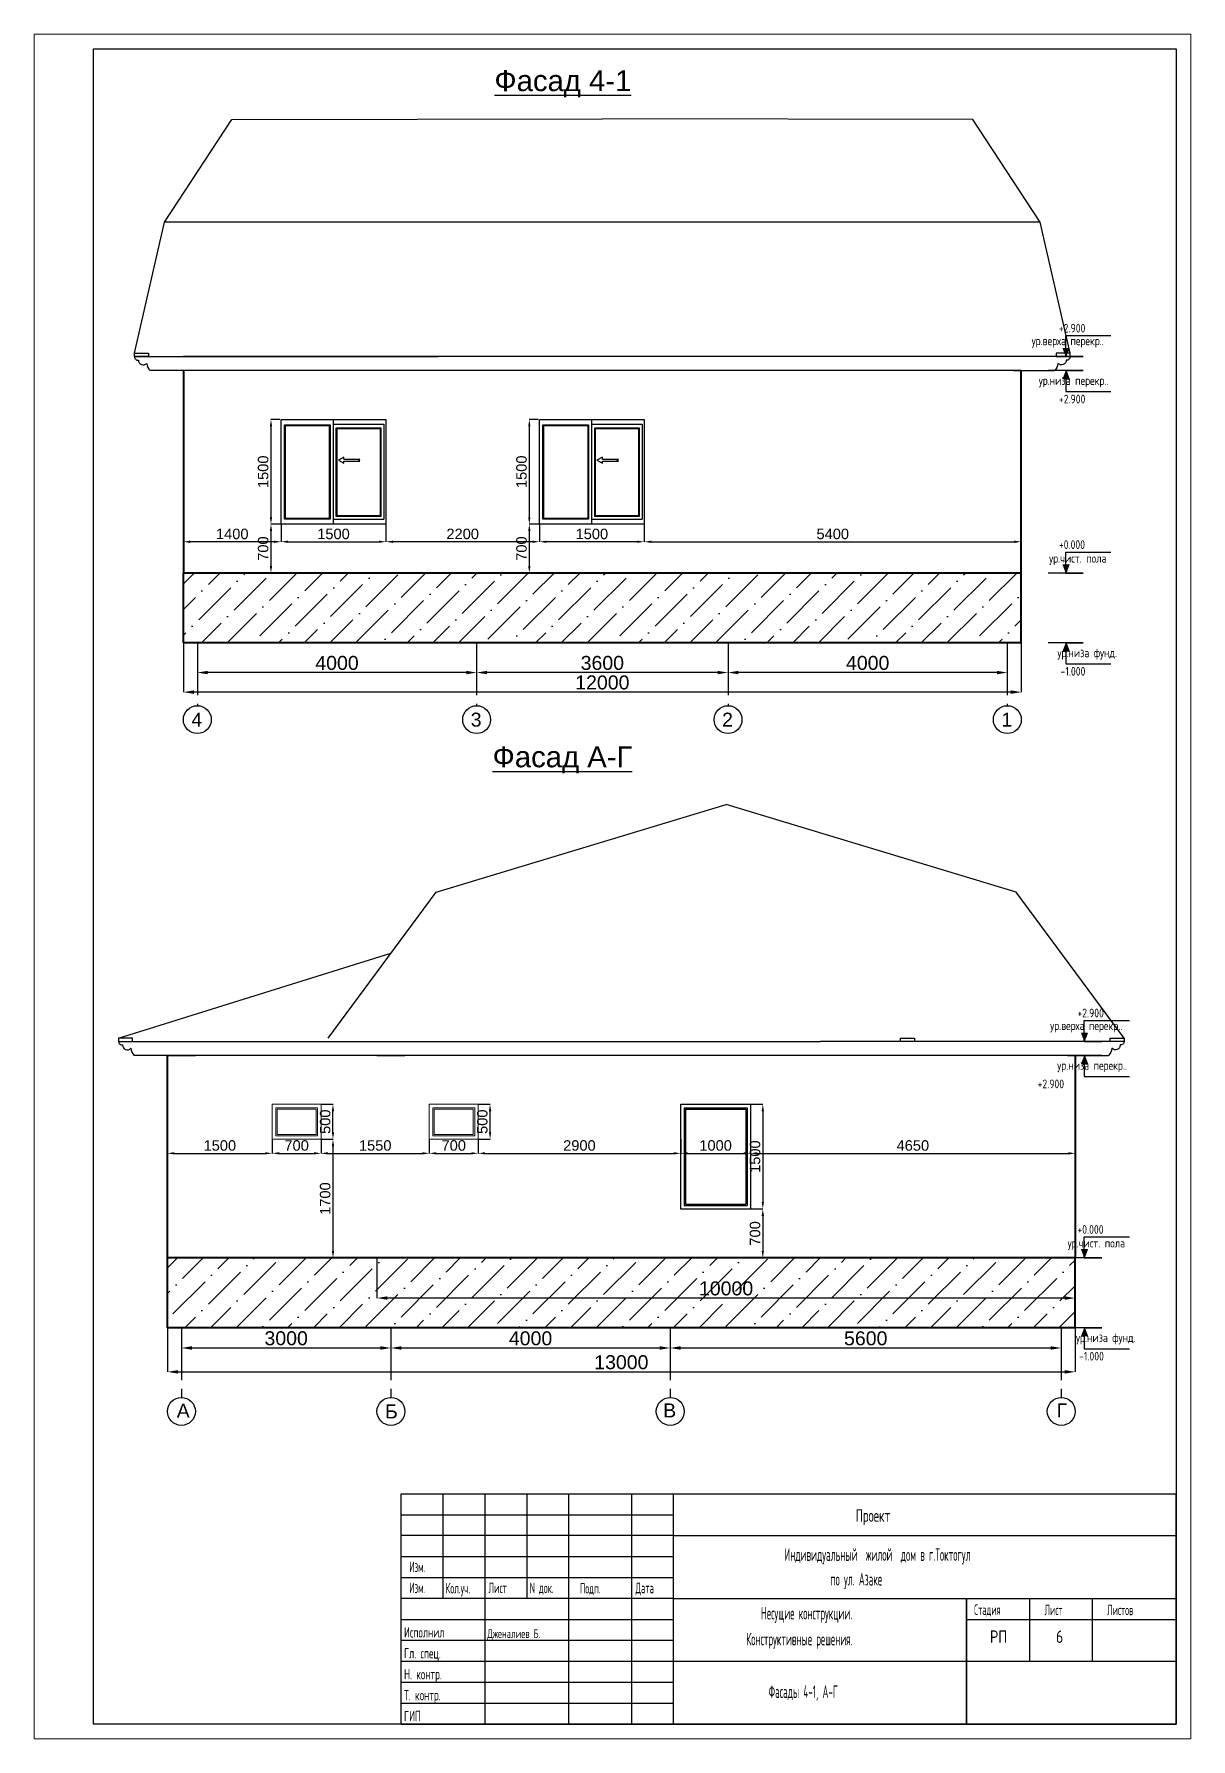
# Model space of a CAD drawing. Header units: millimetres. Extents: x 344563 to 449411, y 37253 to 62883.
# Drawn here: x 432844 to 449411, y 38462 to 62883 of the extents above; entities that cross this region are included whole.
import ezdxf
from ezdxf.enums import TextEntityAlignment as Align

# ---------------------------------------------------------------- set-up
doc = ezdxf.new("R2010")
doc.units = ezdxf.units.MM
doc.linetypes.add('CENTER2', pattern=[1.125, 0.75, -0.125, 0.125, -0.125])
for name, color, linetype in [('0 duvar', 2, 'Continuous'), ('AHSAP KAPI', 152, 'Continuous'), ('ANTET', 7, 'Continuous'), ('PENCERE', 152, 'Continuous')]:
    doc.layers.add(name, color=color, linetype=linetype)
for name, color, linetype, lineweight in [('ahsap', 222, 'Continuous', 13), ('OLCU', 7, 'Continuous', 13), ('YAZI-TURKCE', 5, 'Continuous', 13)]:
    doc.layers.add(name, color=color, linetype=linetype, lineweight=lineweight)
doc.styles.add('GOST 2.304', font='CS_Gost2304.shx')
doc.styles.add('SPDS', font='SPDS.shx')
doc.styles.get("Standard").update_dxf_attribs({"font": 'arial.ttf'})
doc.dimstyles.new('ISO-25', dxfattribs={"dimtxt": 2.5, "dimasz": 2.5, "dimexe": 1.25, "dimexo": 0.625, "dimtad": 1, "dimtxsty": 'Standard', "dimcen": 2.5, "dimadec": 0, "dimazin": 0, "dimtfac": 1, "dimtmove": 0, "dimatfit": 3, "dimfxl": 0, "dimarcsym": 0})

msp = doc.modelspace()

# ---------------------------------------------------------------- texts
at = {"attachment_point": 3}
for s, width, insert, char_height in [('{\\LФасад 4-1}', 2174.342, (441397.1, 62366.1), 300), ('4', 211.974, (435252.1, 53162.6), 200), ('3', 211.974, (439252.1, 53162.6), 200), ('2', 211.974, (442852.1, 53162.6), 200), ('1', 211.974, (446852.1, 53162.6), 200), ('{\\LФасад А-Г}', 2295.557, (441411.6, 52680.5), 300), ('А', 211.974, (435072.9, 43262.8), 200), ('Б', 211.974, (438052.6, 43252.7), 200), ('В', 211.974, (442039, 43267.2), 200), ('Г', 211.974, (447639, 43267.2), 200)]:
    msp.add_mtext_dynamic_manual_height_columns(s, width=width, gutter_width=12.5, heights=[0], dxfattribs=dict(at, insert=insert, char_height=char_height))
at = {"layer": '0 duvar', "color": 0, "ltscale": 0.071429, "style": 'SPDS'}
for s, height, width, p in [('Проект  ', 180, 0.8, (444610.8, 41571.6)), ('Индивидуальный  жилой  дом в г.Токтогул', 180, 0.65, (443590.6, 41012)), ('Изм.', 150, 0.7, (438216.8, 40851.1)), ('по ул. Азаке ', 180, 0.65, (444249, 40659.5)), ('Изм.', 150, 0.7, (438216.8, 40551.1)), ('Кол.уч.', 150, 0.7, (438737.5, 40546.1)), ('Лист', 150, 0.7, (439351.8, 40550.8)), ('N док.', 150, 0.7, (439942.3, 40550.8)), ('Подп.', 150, 0.7, (440660.2, 40544.3)), ('Дата', 150, 0.7, (441457.1, 40549.5)), ('Несущие конструкции.', 180, 0.65, (443254.8, 40172.6)), ('Стадия', 150, 0.65, (446306, 40238.6)), ('Лист', 150, 0.65, (447315.3, 40234.2)), ('Листов', 150, 0.65, (448211.6, 40234.2)), ('Исполнил', 150, 0.8, (438142, 39913.9)), ('Дженалиев Б.', 125, 0.8, (439334.8, 39907.3)), ('Конструктивные решения.', 180, 0.65, (443043.1, 39802.1)), ('Гл. спец.', 150, 0.8, (438142, 39613.9)), ('Н. контр.', 150, 0.8, (438142, 39313.9)), ('Т. контр.', 150, 0.8, (438142, 39013.9)), ('Фасады 4-1, А-Г', 180, 0.65, (443363.1, 39048.9)), ('ГИП', 150, 0.8, (438142, 38713.9))]:
    msp.add_text(s, height=height, dxfattribs=dict(at, width=width)).set_placement(p)
at = {"layer": 'ANTET', "color": 2, "style": 'SPDS'}
for s, p in [('РП', (446657, 39836.4)), ('6', (447530.4, 39836.4))]:
    msp.add_text(s, height=180, dxfattribs=at).set_placement(p, align=Align.CENTER)
at = {"layer": 'YAZI-TURKCE', "linetype": 'Continuous', "lineweight": 25, "ltscale": 50, "style": 'GOST 2.304'}
for s, p in [('+2.900', (447520.5, 58607.9)), ('ур.верха перекр..', (447130.2, 58426.7)), ('ур.низа перекр..', (447231.4, 57857)), ('+2.900', (447520.5, 57592.4)), ('+0.000', (447520.5, 55507.4)), ('ур.чист. пола', (447380.2, 55311.6)), ('ур.низа фунд.', (447499.2, 53957)), ('-1.000', (447544.3, 53692.4)), ('+2.900', (447785.8, 48797.8)), ('ур.верха перекр..', (447395.5, 48616.6)), ('ур.низа перекр..', (447496.6, 48046.9)), ('+2.900', (447215.8, 47782.3)), ('+0.000', (447785.8, 45697.3)), ('ур.чист. пола', (447645.5, 45501.5)), ('ур.низа фунд.', (447764.5, 44146.9)), ('-1.000', (447809.6, 43882.3))]:
    msp.add_text(s, height=125, dxfattribs=at).set_placement(p)

# ---------------------------------------------------------------- blocks, each defined once
blk = doc.blocks.new('*D230')
at = {"layer": 'ahsap', "color": 0, "lineweight": -2}
for p, q in [((434754, 44352), (434754, 43720)), ((447754, 44352), (447754, 43720)), ((434904, 43720), (447604, 43720))]:
    blk.add_line(p, q, dxfattribs=at)
at = {"layer": 'ahsap', "color": 0}
for points in [[(434904, 43745), (434904, 43695), (434754, 43720)], [(447604, 43745), (447604, 43695), (447754, 43720)]]:
    blk.add_solid(points, dxfattribs=at)
at = {"layer": 'DEFPOINTS', "color": 0}
for p in [(434754, 44353), (447754, 44353), (447754, 43720)]:
    blk.add_point(p, dxfattribs=at)
at = {"layer": 'ahsap', "color": 0, "insert": (441254, 43857), "char_height": 200, "attachment_point": 5}
blk.add_mtext('13000', dxfattribs=at)
blk = doc.blocks.new('*D231')
at = {"layer": 'ahsap', "color": 0, "lineweight": -2}
for p, q in [((434954, 44352), (434954, 44062)), ((437954, 44352), (437954, 44062)), ((435104, 44062), (437804, 44062))]:
    blk.add_line(p, q, dxfattribs=at)
at = {"layer": 'ahsap', "color": 0}
for points in [[(435104, 44087), (435104, 44037), (434954, 44062)], [(437804, 44087), (437804, 44037), (437954, 44062)]]:
    blk.add_solid(points, dxfattribs=at)
at = {"layer": 'DEFPOINTS', "color": 0}
for p in [(434954, 44353), (437954, 44353), (437954, 44062)]:
    blk.add_point(p, dxfattribs=at)
at = {"layer": 'ahsap', "color": 0, "insert": (436454, 44200), "char_height": 200, "attachment_point": 5}
blk.add_mtext('3000', dxfattribs=at)
blk = doc.blocks.new('*D232')
at = {"layer": 'ahsap', "color": 0, "lineweight": -2}
for p, q in [((437954, 44352), (437954, 44062)), ((441954, 44352), (441954, 44062)), ((438104, 44062), (441804, 44062))]:
    blk.add_line(p, q, dxfattribs=at)
at = {"layer": 'ahsap', "color": 0}
for points in [[(438104, 44087), (438104, 44037), (437954, 44062)], [(441804, 44087), (441804, 44037), (441954, 44062)]]:
    blk.add_solid(points, dxfattribs=at)
at = {"layer": 'DEFPOINTS', "color": 0}
for p in [(437954, 44353), (441954, 44353), (441954, 44062)]:
    blk.add_point(p, dxfattribs=at)
at = {"layer": 'ahsap', "color": 0, "insert": (439954, 44199), "char_height": 200, "attachment_point": 5}
blk.add_mtext('4000', dxfattribs=at)
blk = doc.blocks.new('*D233')
at = {"layer": 'ahsap', "color": 0, "lineweight": -2}
for p, q in [((441954, 44352), (441954, 44062)), ((447554, 44352), (447554, 44062)), ((442104, 44062), (447404, 44062))]:
    blk.add_line(p, q, dxfattribs=at)
at = {"layer": 'ahsap', "color": 0}
for points in [[(442104, 44087), (442104, 44037), (441954, 44062)], [(447404, 44087), (447404, 44037), (447554, 44062)]]:
    blk.add_solid(points, dxfattribs=at)
at = {"layer": 'DEFPOINTS', "color": 0}
for p in [(441954, 44353), (447554, 44353), (447554, 44062)]:
    blk.add_point(p, dxfattribs=at)
at = {"layer": 'ahsap', "color": 0, "insert": (444754, 44199), "char_height": 200, "attachment_point": 5}
blk.add_mtext('5600', dxfattribs=at)
blk = doc.blocks.new('кобылка')
at = {"layer": 'ahsap', "color": 46, "lineweight": 30}
for points in [[(381119, 60270), (385469, 60270)], [(381929, 60070), (381669, 60070), (381342, 60070)]]:
    blk.add_lwpolyline(points, dxfattribs=at)
for centre, radius, start, end in [((381169, 60270), 50, 180, 277.3555), ((381244, 60220), 68.6, 179.6563, 316.7248), ((381443, 60180), 149, 182.6791, 227.567)]:
    blk.add_arc(centre, radius, start, end, dxfattribs=at)
blk = doc.blocks.new('*D226')
at = {"layer": 'ahsap', "color": 0, "lineweight": -2}
for p, q in [((442782, 54162), (442782, 53737)), ((446782, 54162), (446782, 53737)), ((446632, 53737), (442932, 53737))]:
    blk.add_line(p, q, dxfattribs=at)
at = {"layer": 'ahsap', "color": 0}
for points in [[(442932, 53762), (442932, 53712), (442782, 53737)], [(446632, 53762), (446632, 53712), (446782, 53737)]]:
    blk.add_solid(points, dxfattribs=at)
at = {"layer": 'DEFPOINTS', "color": 0}
for p in [(442782, 54163), (446782, 54163), (442782, 53737)]:
    blk.add_point(p, dxfattribs=at)
at = {"layer": 'ahsap', "color": 0, "insert": (444782, 53874), "char_height": 200, "attachment_point": 5}
blk.add_mtext('4000', dxfattribs=at)
blk = doc.blocks.new('*D227')
at = {"layer": 'ahsap', "color": 0, "lineweight": -2}
for p, q in [((439182, 54162), (439182, 53737)), ((442782, 54162), (442782, 53737)), ((442632, 53737), (439332, 53737))]:
    blk.add_line(p, q, dxfattribs=at)
at = {"layer": 'ahsap', "color": 0}
for points in [[(439332, 53762), (439332, 53712), (439182, 53737)], [(442632, 53762), (442632, 53712), (442782, 53737)]]:
    blk.add_solid(points, dxfattribs=at)
at = {"layer": 'DEFPOINTS', "color": 0}
for p in [(439182, 54163), (442782, 54162), (439182, 53737)]:
    blk.add_point(p, dxfattribs=at)
at = {"layer": 'ahsap', "color": 0, "insert": (440982, 53874), "char_height": 200, "attachment_point": 5}
blk.add_mtext('3600', dxfattribs=at)
blk = doc.blocks.new('*D228')
at = {"layer": 'ahsap', "color": 0, "lineweight": -2}
for p, q in [((435182, 54162), (435182, 53737)), ((439182, 54162), (439182, 53737)), ((439032, 53737), (435332, 53737))]:
    blk.add_line(p, q, dxfattribs=at)
at = {"layer": 'ahsap', "color": 0}
for points in [[(435332, 53762), (435332, 53712), (435182, 53737)], [(439032, 53762), (439032, 53712), (439182, 53737)]]:
    blk.add_solid(points, dxfattribs=at)
at = {"layer": 'DEFPOINTS', "color": 0}
for p in [(435182, 54163), (439182, 54163), (435182, 53737)]:
    blk.add_point(p, dxfattribs=at)
at = {"layer": 'ahsap', "color": 0, "insert": (437182, 53874), "char_height": 200, "attachment_point": 5}
blk.add_mtext('4000', dxfattribs=at)
blk = doc.blocks.new('*D229')
at = {"layer": 'ahsap', "color": 0, "lineweight": -2}
for p, q in [((434982, 54162), (434982, 53457)), ((446982, 54162), (446982, 53457)), ((446832, 53457), (435132, 53457))]:
    blk.add_line(p, q, dxfattribs=at)
at = {"layer": 'ahsap', "color": 0}
for points in [[(435132, 53482), (435132, 53432), (434982, 53457)], [(446832, 53482), (446832, 53432), (446982, 53457)]]:
    blk.add_solid(points, dxfattribs=at)
at = {"layer": 'DEFPOINTS', "color": 0}
for p in [(434982, 54163), (446982, 54163), (434982, 53457)]:
    blk.add_point(p, dxfattribs=at)
at = {"layer": 'ahsap', "color": 0, "insert": (440982, 53594), "char_height": 200, "attachment_point": 5}
blk.add_mtext('12000', dxfattribs=at)
blk = doc.blocks.new('Стрелка отметки')
at = {"layer": 'YAZI-TURKCE', "linetype": 'Continuous', "lineweight": 25, "ltscale": 50}
h = blk.add_hatch(color=256, dxfattribs=at)
h.paths.add_polyline_path([(332383, -147932), (332335, -147932), (332379, -148047), (332383, -148047)])
h.paths.add_polyline_path([(332431, -147932), (332383, -147932), (332383, -148047), (332387, -148047)])
for p, q in [((332383, -147757), (333031, -147757)), ((332383, -148057), (332383, -147757)), ((332383, -148057), (332431, -147932))]:
    blk.add_line(p, q, dxfattribs=at)
blk.add_lwpolyline([(332383, -148057), (332633, -148057), (332133, -148057)], dxfattribs=at)
blk = doc.blocks.new('*D225')
at = {"layer": 'ahsap', "color": 0, "lineweight": -2}
for p, q in [((437754, 45352), (437754, 44776)), ((447754, 45352), (447754, 44776)), ((447604, 44777), (437904, 44777))]:
    blk.add_line(p, q, dxfattribs=at)
at = {"layer": 'ahsap', "color": 0}
for points in [[(437904, 44802), (437904, 44752), (437754, 44777)], [(447604, 44802), (447604, 44752), (447754, 44777)]]:
    blk.add_solid(points, dxfattribs=at)
at = {"layer": 'DEFPOINTS', "color": 0}
for p in [(437754, 45353), (447754, 45353), (437754, 44777)]:
    blk.add_point(p, dxfattribs=at)
at = {"layer": 'ahsap', "color": 0, "insert": (442754, 44914), "char_height": 200, "attachment_point": 5}
blk.add_mtext('10000', dxfattribs=at)
blk = doc.blocks.new('*D234')
at = {"layer": 'ahsap', "color": 0, "lineweight": -2}
for p, q in [((436363, 57363), (436236, 57363)), ((436236, 57263), (436236, 55963)), ((436363, 55863), (436236, 55863))]:
    blk.add_line(p, q, dxfattribs=at)
at = {"layer": 'ahsap', "color": 0}
for points in [[(436220, 57263), (436253, 57263), (436236, 57363)], [(436220, 55963), (436253, 55963), (436236, 55863)]]:
    blk.add_solid(points, dxfattribs=at)
at = {"layer": 'DEFPOINTS', "color": 0}
for p in [(436363, 57363), (436236, 55863), (436363, 55863)]:
    blk.add_point(p, dxfattribs=at)
at = {"layer": 'ahsap', "color": 0, "insert": (436125, 56613), "char_height": 150, "attachment_point": 5, "rotation": 90}
blk.add_mtext('1500', dxfattribs=at)
blk = doc.blocks.new('Окно 1500')
at = {"layer": 'ahsap'}
blk.add_line((374583, -107648), (374583, -108980), dxfattribs=at)
at = {"layer": 'AHSAP KAPI'}
for p, q in [((374643, -109060), (374643, -107560)), ((374683, -108950), (374683, -107678)), ((374683, -107678), (375322, -107678)), ((374693, -108940), (374693, -107688)), ((374693, -107688), (375312, -107688)), ((375312, -107688), (375312, -108940)), ((375322, -107678), (375322, -108950)), ((375362, -107638), (375362, -108990)), ((374793, -108130), (375022, -108130)), ((374793, -108157), (375022, -108157)), ((375022, -108130), (375002, -108143)), ((375022, -108157), (375002, -108143)), ((375322, -108950), (374683, -108950)), ((375312, -108940), (374693, -108940))]:
    blk.add_line(p, q, dxfattribs=at)
for points in [[(373893, -109060), (373893, -107560), (375393, -107560), (375393, -109060)], [(373943, -108990), (373943, -107638), (374593, -107638), (374593, -108990)], [(373953, -108980), (373953, -107648), (374583, -107648), (374583, -108980)]]:
    blk.add_lwpolyline(points, close=True, dxfattribs=at)
blk.add_lwpolyline([(374793, -108130), (374793, -108099), (374715, -108143), (374793, -108188), (374793, -108157)], dxfattribs=at)
at = {"layer": 'PENCERE'}
for p, q in [((374643, -107630), (375362, -107630)), ((375362, -107630), (375362, -108990)), ((374643, -108990), (375362, -108990))]:
    blk.add_line(p, q, dxfattribs=at)
blk = doc.blocks.new('*D235')
at = {"layer": 'ahsap', "color": 0, "lineweight": -2}
for p, q in [((440063, 57363), (439936, 57363)), ((439936, 57263), (439936, 55963)), ((440063, 55863), (439936, 55863))]:
    blk.add_line(p, q, dxfattribs=at)
at = {"layer": 'ahsap', "color": 0}
for points in [[(439920, 57263), (439953, 57263), (439936, 57363)], [(439920, 55963), (439953, 55963), (439936, 55863)]]:
    blk.add_solid(points, dxfattribs=at)
at = {"layer": 'DEFPOINTS', "color": 0}
for p in [(440063, 57363), (439936, 55863), (440063, 55863)]:
    blk.add_point(p, dxfattribs=at)
at = {"layer": 'ahsap', "color": 0, "insert": (439825, 56613), "char_height": 150, "attachment_point": 5, "rotation": 90}
blk.add_mtext('1500', dxfattribs=at)
blk = doc.blocks.new('*D236')
at = {"layer": 'ahsap', "color": 0, "lineweight": -2}
for p, q in [((436955, 47553), (437125, 47553)), ((437124, 47153), (437124, 47453)), ((436955, 47053), (437125, 47053))]:
    blk.add_line(p, q, dxfattribs=at)
at = {"layer": 'ahsap', "color": 0}
for points in [[(437108, 47453), (437141, 47453), (437124, 47553)], [(437108, 47153), (437141, 47153), (437124, 47053)]]:
    blk.add_solid(points, dxfattribs=at)
at = {"layer": 'DEFPOINTS', "color": 0}
for p in [(436954, 47553), (437124, 47553), (436954, 47053)]:
    blk.add_point(p, dxfattribs=at)
at = {"layer": 'ahsap', "color": 0, "insert": (437013, 47303), "char_height": 150, "attachment_point": 5, "rotation": 90}
blk.add_mtext('500', dxfattribs=at)
blk = doc.blocks.new('Окно 700')
at = {"layer": 'AHSAP KAPI', "lineweight": 5}
for points in [[(370811, -126981), (371511, -126981), (371511, -127481), (370811, -127481), (370811, -126981)], [(370861, -127031), (370861, -127031), (371461, -127031), (371461, -127431), (370861, -127431), (370861, -127031)], [(370881, -127051), (370881, -127051), (371441, -127051), (371441, -127411), (370881, -127411), (370881, -127051)]]:
    blk.add_lwpolyline(points, dxfattribs=at)
blk = doc.blocks.new('*D237')
at = {"layer": 'ahsap', "color": 0, "lineweight": -2}
for p, q in [((434754, 47052), (434754, 46850)), ((436254, 47052), (436254, 46850)), ((434854, 46850), (436154, 46850))]:
    blk.add_line(p, q, dxfattribs=at)
at = {"layer": 'ahsap', "color": 0}
for points in [[(434854, 46867), (434854, 46834), (434754, 46850)], [(436154, 46867), (436154, 46834), (436254, 46850)]]:
    blk.add_solid(points, dxfattribs=at)
at = {"layer": 'DEFPOINTS', "color": 0}
for p in [(434754, 47053), (436254, 47053), (436254, 46850)]:
    blk.add_point(p, dxfattribs=at)
at = {"layer": 'ahsap', "color": 0, "insert": (435504, 46962), "char_height": 150, "attachment_point": 5}
blk.add_mtext('1500', dxfattribs=at)
blk = doc.blocks.new('*D250')
at = {"layer": 'ahsap', "color": 0, "lineweight": -2}
for p, q in [((434982, 55825), (434982, 55611)), ((436382, 55862), (436382, 55611)), ((436282, 55611), (435082, 55611))]:
    blk.add_line(p, q, dxfattribs=at)
at = {"layer": 'ahsap', "color": 0}
for points in [[(435082, 55627), (435082, 55594), (434982, 55611)], [(436282, 55627), (436282, 55594), (436382, 55611)]]:
    blk.add_solid(points, dxfattribs=at)
at = {"layer": 'DEFPOINTS', "color": 0}
for p in [(434982, 55825), (436382, 55863), (434982, 55611)]:
    blk.add_point(p, dxfattribs=at)
at = {"layer": 'ahsap', "color": 0, "insert": (435682, 55722), "char_height": 150, "attachment_point": 5}
blk.add_mtext('1400', dxfattribs=at)
blk = doc.blocks.new('*D251')
at = {"layer": 'ahsap', "color": 0, "lineweight": -2}
for p, q in [((436382, 55862), (436382, 55611)), ((437882, 55862), (437882, 55611)), ((436482, 55611), (437782, 55611))]:
    blk.add_line(p, q, dxfattribs=at)
at = {"layer": 'ahsap', "color": 0}
for points in [[(436482, 55627), (436482, 55594), (436382, 55611)], [(437782, 55627), (437782, 55594), (437882, 55611)]]:
    blk.add_solid(points, dxfattribs=at)
at = {"layer": 'DEFPOINTS', "color": 0}
for p in [(436382, 55863), (437882, 55863), (437882, 55611)]:
    blk.add_point(p, dxfattribs=at)
at = {"layer": 'ahsap', "color": 0, "insert": (437132, 55722), "char_height": 150, "attachment_point": 5}
blk.add_mtext('1500', dxfattribs=at)
blk = doc.blocks.new('*D252')
at = {"layer": 'ahsap', "color": 0, "lineweight": -2}
for p, q in [((437882, 55862), (437882, 55611)), ((440082, 55862), (440082, 55611)), ((439982, 55611), (437982, 55611))]:
    blk.add_line(p, q, dxfattribs=at)
at = {"layer": 'ahsap', "color": 0}
for points in [[(437982, 55627), (437982, 55594), (437882, 55611)], [(439982, 55627), (439982, 55594), (440082, 55611)]]:
    blk.add_solid(points, dxfattribs=at)
at = {"layer": 'DEFPOINTS', "color": 0}
for p in [(437882, 55863), (440082, 55863), (437882, 55611)]:
    blk.add_point(p, dxfattribs=at)
at = {"layer": 'ahsap', "color": 0, "insert": (438982, 55722), "char_height": 150, "attachment_point": 5}
blk.add_mtext('2200', dxfattribs=at)
blk = doc.blocks.new('*D253')
at = {"layer": 'ahsap', "color": 0, "lineweight": -2}
for p, q in [((440082, 55862), (440082, 55611)), ((441582, 55862), (441582, 55611)), ((441482, 55611), (440182, 55611))]:
    blk.add_line(p, q, dxfattribs=at)
at = {"layer": 'ahsap', "color": 0}
for points in [[(440182, 55627), (440182, 55594), (440082, 55611)], [(441482, 55627), (441482, 55594), (441582, 55611)]]:
    blk.add_solid(points, dxfattribs=at)
at = {"layer": 'DEFPOINTS', "color": 0}
for p in [(440082, 55863), (441582, 55863), (440082, 55611)]:
    blk.add_point(p, dxfattribs=at)
at = {"layer": 'ahsap', "color": 0, "insert": (440832, 55722), "char_height": 150, "attachment_point": 5}
blk.add_mtext('1500', dxfattribs=at)
blk = doc.blocks.new('*D254')
at = {"layer": 'ahsap', "color": 0, "lineweight": -2}
for p, q in [((441582, 55862), (441582, 55611)), ((446982, 55862), (446982, 55611)), ((441682, 55611), (446882, 55611))]:
    blk.add_line(p, q, dxfattribs=at)
at = {"layer": 'ahsap', "color": 0}
for points in [[(441682, 55627), (441682, 55594), (441582, 55611)], [(446882, 55627), (446882, 55594), (446982, 55611)]]:
    blk.add_solid(points, dxfattribs=at)
at = {"layer": 'DEFPOINTS', "color": 0}
for p in [(441582, 55863), (446982, 55863), (446982, 55611)]:
    blk.add_point(p, dxfattribs=at)
at = {"layer": 'ahsap', "color": 0, "insert": (444282, 55722), "char_height": 150, "attachment_point": 5}
blk.add_mtext('5400', dxfattribs=at)
blk = doc.blocks.new('*D255')
at = {"layer": 'ahsap', "color": 0, "lineweight": -2}
for p, q in [((436254, 47052), (436254, 46850)), ((436954, 47052), (436954, 46850)), ((436354, 46850), (436854, 46850))]:
    blk.add_line(p, q, dxfattribs=at)
at = {"layer": 'ahsap', "color": 0}
for points in [[(436354, 46867), (436354, 46834), (436254, 46850)], [(436854, 46867), (436854, 46834), (436954, 46850)]]:
    blk.add_solid(points, dxfattribs=at)
at = {"layer": 'DEFPOINTS', "color": 0}
for p in [(436254, 47053), (436954, 47053), (436954, 46850)]:
    blk.add_point(p, dxfattribs=at)
at = {"layer": 'ahsap', "color": 0, "insert": (436604, 46962), "char_height": 150, "attachment_point": 5}
blk.add_mtext('700', dxfattribs=at)
blk = doc.blocks.new('*D256')
at = {"layer": 'ahsap', "color": 0, "lineweight": -2}
for p, q in [((439205, 47553), (439375, 47553)), ((439374, 47153), (439374, 47453)), ((439205, 47053), (439375, 47053))]:
    blk.add_line(p, q, dxfattribs=at)
at = {"layer": 'ahsap', "color": 0}
for points in [[(439358, 47453), (439391, 47453), (439374, 47553)], [(439358, 47153), (439391, 47153), (439374, 47053)]]:
    blk.add_solid(points, dxfattribs=at)
at = {"layer": 'DEFPOINTS', "color": 0}
for p in [(439204, 47553), (439374, 47553), (439204, 47053)]:
    blk.add_point(p, dxfattribs=at)
at = {"layer": 'ahsap', "color": 0, "insert": (439263, 47303), "char_height": 150, "attachment_point": 5, "rotation": 90}
blk.add_mtext('500', dxfattribs=at)
blk = doc.blocks.new('*D257')
at = {"layer": 'ahsap', "color": 0, "lineweight": -2}
for p, q in [((438504, 47052), (438504, 46850)), ((439204, 47052), (439204, 46850)), ((438604, 46850), (439104, 46850))]:
    blk.add_line(p, q, dxfattribs=at)
at = {"layer": 'ahsap', "color": 0}
for points in [[(438604, 46867), (438604, 46834), (438504, 46850)], [(439104, 46867), (439104, 46834), (439204, 46850)]]:
    blk.add_solid(points, dxfattribs=at)
at = {"layer": 'DEFPOINTS', "color": 0}
for p in [(438504, 47053), (439204, 47053), (439204, 46850)]:
    blk.add_point(p, dxfattribs=at)
at = {"layer": 'ahsap', "color": 0, "insert": (438854, 46962), "char_height": 150, "attachment_point": 5}
blk.add_mtext('700', dxfattribs=at)
blk = doc.blocks.new('*D258')
at = {"layer": 'ahsap', "color": 0, "lineweight": -2}
for p, q in [((436954, 47052), (436954, 46850)), ((438504, 47052), (438504, 46850)), ((437054, 46850), (438404, 46850))]:
    blk.add_line(p, q, dxfattribs=at)
at = {"layer": 'ahsap', "color": 0}
for points in [[(437054, 46867), (437054, 46834), (436954, 46850)], [(438404, 46867), (438404, 46834), (438504, 46850)]]:
    blk.add_solid(points, dxfattribs=at)
at = {"layer": 'DEFPOINTS', "color": 0}
for p in [(436954, 47053), (438504, 47053), (438504, 46850)]:
    blk.add_point(p, dxfattribs=at)
at = {"layer": 'ahsap', "color": 0, "insert": (437729, 46962), "char_height": 150, "attachment_point": 5}
blk.add_mtext('1550', dxfattribs=at)
blk = doc.blocks.new('*D259')
at = {"layer": 'ahsap', "color": 0, "lineweight": -2}
for p, q in [((443105, 47553), (443280, 47553)), ((443280, 47453), (443280, 46153)), ((443105, 46053), (443280, 46053))]:
    blk.add_line(p, q, dxfattribs=at)
at = {"layer": 'ahsap', "color": 0}
for points in [[(443264, 47453), (443297, 47453), (443280, 47553)], [(443264, 46153), (443297, 46153), (443280, 46053)]]:
    blk.add_solid(points, dxfattribs=at)
at = {"layer": 'DEFPOINTS', "color": 0}
for p in [(443104, 47553), (443104, 46053), (443280, 46053)]:
    blk.add_point(p, dxfattribs=at)
at = {"layer": 'ahsap', "color": 0, "insert": (443169, 46803), "char_height": 150, "attachment_point": 5, "rotation": 90}
blk.add_mtext('1500', dxfattribs=at)
blk = doc.blocks.new('Окно 1000')
at = {"layer": 'PENCERE'}
for p, q in [((369296, -127028), (369296, -128428)), ((369296, -127028), (370196, -127028)), ((369316, -127048), (369316, -128408)), ((369316, -127048), (370176, -127048)), ((370176, -127048), (370176, -128408)), ((370196, -127028), (370196, -128428)), ((369296, -128428), (370196, -128428)), ((369316, -128408), (370176, -128408))]:
    blk.add_line(p, q, dxfattribs=at)
blk.add_lwpolyline([(369246, -126978), (370246, -126978), (370246, -128478), (369246, -128478), (369246, -126978)], dxfattribs=at)
blk = doc.blocks.new('*D260')
at = {"layer": 'ahsap', "color": 0, "lineweight": -2}
for p, q in [((439204, 47052), (439204, 46850)), ((442104, 47052), (442104, 46850)), ((439304, 46850), (442004, 46850))]:
    blk.add_line(p, q, dxfattribs=at)
at = {"layer": 'ahsap', "color": 0}
for points in [[(439304, 46867), (439304, 46834), (439204, 46850)], [(442004, 46867), (442004, 46834), (442104, 46850)]]:
    blk.add_solid(points, dxfattribs=at)
at = {"layer": 'DEFPOINTS', "color": 0}
for p in [(439204, 47053), (442104, 47053), (442104, 46850)]:
    blk.add_point(p, dxfattribs=at)
at = {"layer": 'ahsap', "color": 0, "insert": (440654, 46962), "char_height": 150, "attachment_point": 5}
blk.add_mtext('2900', dxfattribs=at)
blk = doc.blocks.new('*D261')
at = {"layer": 'ahsap', "color": 0, "lineweight": -2}
for p, q in [((436955, 47052), (437125, 47052)), ((437124, 46952), (437124, 45453)), ((436955, 45353), (437125, 45353))]:
    blk.add_line(p, q, dxfattribs=at)
at = {"layer": 'ahsap', "color": 0}
for points in [[(437108, 46952), (437141, 46952), (437124, 47052)], [(437108, 45453), (437141, 45453), (437124, 45353)]]:
    blk.add_solid(points, dxfattribs=at)
at = {"layer": 'DEFPOINTS', "color": 0}
for p in [(436954, 47052), (436954, 45353), (437124, 45353)]:
    blk.add_point(p, dxfattribs=at)
at = {"layer": 'ahsap', "color": 0, "insert": (437013, 46202), "char_height": 150, "attachment_point": 5, "rotation": 90}
blk.add_mtext('1700', dxfattribs=at)
blk = doc.blocks.new('*D262')
at = {"layer": 'ahsap', "color": 0, "lineweight": -2}
for p, q in [((443105, 46053), (443280, 46053)), ((443280, 45953), (443280, 45453)), ((443105, 45353), (443280, 45353))]:
    blk.add_line(p, q, dxfattribs=at)
at = {"layer": 'ahsap', "color": 0}
for points in [[(443264, 45953), (443297, 45953), (443280, 46053)], [(443264, 45453), (443297, 45453), (443280, 45353)]]:
    blk.add_solid(points, dxfattribs=at)
at = {"layer": 'DEFPOINTS', "color": 0}
for p in [(443104, 46053), (443104, 45353), (443280, 45353)]:
    blk.add_point(p, dxfattribs=at)
at = {"layer": 'ahsap', "color": 0, "insert": (443169, 45703), "char_height": 150, "attachment_point": 5, "rotation": 90}
blk.add_mtext('700', dxfattribs=at)
blk = doc.blocks.new('*D263')
at = {"layer": 'ahsap', "color": 0, "lineweight": -2}
for p, q in [((442104, 47052), (442104, 46850)), ((443104, 47052), (443104, 46850)), ((442204, 46850), (443004, 46850))]:
    blk.add_line(p, q, dxfattribs=at)
at = {"layer": 'ahsap', "color": 0}
for points in [[(442204, 46867), (442204, 46834), (442104, 46850)], [(443004, 46867), (443004, 46834), (443104, 46850)]]:
    blk.add_solid(points, dxfattribs=at)
at = {"layer": 'DEFPOINTS', "color": 0}
for p in [(442104, 47052), (443104, 47052), (443104, 46850)]:
    blk.add_point(p, dxfattribs=at)
at = {"layer": 'ahsap', "color": 0, "insert": (442604, 46962), "char_height": 150, "attachment_point": 5}
blk.add_mtext('1000', dxfattribs=at)
blk = doc.blocks.new('*D264')
at = {"layer": 'ahsap', "color": 0, "lineweight": -2}
for p, q in [((443104, 47052), (443104, 46850)), ((447754, 47052), (447754, 46850)), ((443204, 46850), (447654, 46850))]:
    blk.add_line(p, q, dxfattribs=at)
at = {"layer": 'ahsap', "color": 0}
for points in [[(443204, 46867), (443204, 46833), (443104, 46850)], [(447654, 46867), (447654, 46833), (447754, 46850)]]:
    blk.add_solid(points, dxfattribs=at)
at = {"layer": 'DEFPOINTS', "color": 0}
for p in [(443104, 47052), (447754, 47052), (447754, 46850)]:
    blk.add_point(p, dxfattribs=at)
at = {"layer": 'ahsap', "color": 0, "insert": (445429, 46962), "char_height": 150, "attachment_point": 5}
blk.add_mtext('4650', dxfattribs=at)
blk = doc.blocks.new('*D265')
at = {"layer": 'ahsap', "color": 0, "lineweight": -2}
for p, q in [((436382, 55863), (436236, 55863)), ((436236, 55763), (436236, 55263)), ((436382, 55163), (436236, 55163))]:
    blk.add_line(p, q, dxfattribs=at)
at = {"layer": 'ahsap', "color": 0}
for points in [[(436220, 55763), (436253, 55763), (436236, 55863)], [(436220, 55263), (436253, 55263), (436236, 55163)]]:
    blk.add_solid(points, dxfattribs=at)
at = {"layer": 'DEFPOINTS', "color": 0}
for p in [(436382, 55863), (436236, 55163), (436382, 55163)]:
    blk.add_point(p, dxfattribs=at)
at = {"layer": 'ahsap', "color": 0, "insert": (436125, 55513), "char_height": 150, "attachment_point": 5, "rotation": 90}
blk.add_mtext('700', dxfattribs=at)
blk = doc.blocks.new('*D266')
at = {"layer": 'ahsap', "color": 0, "lineweight": -2}
for p, q in [((440082, 55863), (439936, 55863)), ((439936, 55763), (439936, 55263)), ((440082, 55163), (439936, 55163))]:
    blk.add_line(p, q, dxfattribs=at)
at = {"layer": 'ahsap', "color": 0}
for points in [[(439920, 55763), (439953, 55763), (439936, 55863)], [(439920, 55263), (439953, 55263), (439936, 55163)]]:
    blk.add_solid(points, dxfattribs=at)
at = {"layer": 'DEFPOINTS', "color": 0}
for p in [(440082, 55863), (439936, 55163), (440082, 55163)]:
    blk.add_point(p, dxfattribs=at)
at = {"layer": 'ahsap', "color": 0, "insert": (439825, 55513), "char_height": 150, "attachment_point": 5, "rotation": 90}
blk.add_mtext('700', dxfattribs=at)

# ---------------------------------------------------------------- dimensions: what is measured, and where the dimension line sits
at = {"layer": 'ahsap', "color": 0}
for base, p1, p2, angle, override, picture, middle in [((436236.2, 55862.6), (436362.8, 57362.6), (436362.8, 55862.6), 90, {"dimtxt": 150, "dimasz": 100, "dimexe": 0.125, "dimexo": 0.25, "dimgap": 35, "dimdec": 0}, '*D234', (436124.6, 56612.6)), ((439936.2, 55862.6), (440062.8, 57362.6), (440062.8, 55862.6), 90, {"dimtxt": 150, "dimasz": 100, "dimexe": 0.125, "dimexo": 0.25, "dimgap": 35, "dimdec": 0}, '*D235', (439824.6, 56612.6)), ((436236.2, 55162.6), (436382, 55862.6), (436382, 55162.6), 90, {"dimtxt": 150, "dimasz": 100, "dimexe": 0.125, "dimexo": 0.25, "dimgap": 35, "dimdec": 0}, '*D265', (436124.6, 55512.6)), ((439936.2, 55162.6), (440082, 55862.6), (440082, 55162.6), 90, {"dimtxt": 150, "dimasz": 100, "dimexe": 0.125, "dimexo": 0.25, "dimgap": 35, "dimdec": 0}, '*D266', (439824.6, 55512.6)), ((439182, 53736.8), (442782, 54162.4), (439182, 54162.6), 180, {"dimtxt": 200, "dimasz": 150, "dimexe": 0.125, "dimexo": 0.25, "dimgap": 35, "dimdec": 0}, '*D227', (440982, 53873.9)), ((437124.4, 47552.6), (436954.4, 47052.6), (436954.4, 47552.6), 90, {"dimtxt": 150, "dimasz": 100, "dimexe": 0.125, "dimexo": 0.25, "dimgap": 35, "dimdec": 0}, '*D236', (437012.8, 47302.6)), ((439374.4, 47552.6), (439204.4, 47052.6), (439204.4, 47552.6), 90, {"dimtxt": 150, "dimasz": 100, "dimexe": 0.125, "dimexo": 0.25, "dimgap": 35, "dimdec": 0}, '*D256', (439262.8, 47302.6)), ((437124.4, 45352.6), (436954.4, 47052.3), (436954.4, 45352.6), 90, {"dimtxt": 150, "dimasz": 100, "dimexe": 0.125, "dimexo": 0.25, "dimgap": 35, "dimdec": 0}, '*D261', (437012.8, 46202.5)), ((443280.2, 45352.6), (443104.4, 46052.6), (443104.4, 45352.6), 90, {"dimtxt": 150, "dimasz": 100, "dimexe": 0.125, "dimexo": 0.25, "dimgap": 35, "dimdec": 0}, '*D262', (443168.7, 45702.6)), ((437754.4, 44776.6), (447754.4, 45352.6), (437754.4, 45352.6), 180, {"dimtxt": 200, "dimasz": 150, "dimexe": 0.125, "dimexo": 0.25, "dimgap": 35, "dimdec": 0}, '*D225', (442754.4, 44913.7)), ((447754.4, 43720.3), (434754.4, 44352.6), (447754.4, 44352.6), 0, {"dimtxt": 200, "dimasz": 150, "dimexe": 0.125, "dimexo": 0.25, "dimgap": 35, "dimdec": 0}, '*D230', (441254.4, 43857.5)), ((437954.4, 44062.3), (434954.4, 44352.6), (437954.4, 44352.6), 0, {"dimtxt": 200, "dimasz": 150, "dimexe": 0.125, "dimexo": 0.25, "dimgap": 35, "dimdec": 0}, '*D231', (436454.4, 44199.5)), ((441954.4, 44062.3), (437954.4, 44352.6), (441954.4, 44352.6), 0, {"dimtxt": 200, "dimasz": 150, "dimexe": 0.125, "dimexo": 0.25, "dimgap": 35, "dimdec": 0}, '*D232', (439954.4, 44199.4)), ((447554.4, 44062.3), (441954.4, 44352.6), (447554.4, 44352.6), 0, {"dimtxt": 200, "dimasz": 150, "dimexe": 0.125, "dimexo": 0.25, "dimgap": 35, "dimdec": 0}, '*D233', (444754.4, 44199.4))]:
    dim = msp.add_linear_dim(base=base, p1=p1, p2=p2, angle=angle, dimstyle='ISO-25', override=override, dxfattribs=at)
    dim.commit()
    dim.dimension.update_dxf_attribs({"geometry": picture, "text_midpoint": middle})
for base, p1, p2, picture, middle in [((434982, 55610.8), (436382, 55862.6), (434982, 55825.3), '*D250', (435682, 55722.3)), ((437882, 55610.8), (436382, 55862.6), (437882, 55862.6), '*D251', (437132, 55722.3)), ((437882, 55610.8), (440082, 55862.6), (437882, 55862.6), '*D252', (438982, 55722.3)), ((440082, 55610.8), (441582, 55862.6), (440082, 55862.6), '*D253', (440832, 55722.3)), ((446982, 55610.8), (441582, 55862.6), (446982, 55862.6), '*D254', (444282, 55722.3)), ((436254.4, 46850.4), (434754.4, 47052.6), (436254.4, 47052.6), '*D237', (435504.4, 46961.9)), ((436954.4, 46850.4), (436254.4, 47052.6), (436954.4, 47052.6), '*D255', (436604.4, 46961.9)), ((438504.4, 46850.4), (436954.4, 47052.6), (438504.4, 47052.6), '*D258', (437729.4, 46961.9)), ((439204.4, 46850.4), (438504.4, 47052.6), (439204.4, 47052.6), '*D257', (438854.4, 46961.9)), ((442104.4, 46850.4), (439204.4, 47052.6), (442104.4, 47052.6), '*D260', (440654.4, 46961.9)), ((443104.4, 46850.2), (442104.4, 47052.3), (443104.4, 47052.3), '*D263', (442604.4, 46961.8)), ((447754.4, 46850.1), (443104.4, 47052.1), (447754.4, 47052.1), '*D264', (445429.4, 46961.7))]:
    dim = msp.add_linear_dim(base=base, p1=p1, p2=p2, dimstyle='ISO-25', override={"dimtxt": 150, "dimasz": 100, "dimexe": 0.125, "dimexo": 0.25, "dimgap": 35, "dimdec": 0}, dxfattribs=at)
    dim.commit()
    dim.dimension.update_dxf_attribs({"geometry": picture, "text_midpoint": middle})
for base, p1, p2, angle, override, picture, middle in [((434982, 53456.6), (446982, 54162.6), (434982, 54162.6), 180, {"dimtxt": 200, "dimasz": 150, "dimexe": 0.125, "dimexo": 0.25, "dimgap": 35, "dimdec": 0}, '*D229', (440982, 53456.6)), ((435182, 53736.8), (439182, 54162.6), (435182, 54162.6), 180, {"dimtxt": 200, "dimasz": 150, "dimexe": 0.125, "dimexo": 0.25, "dimgap": 35, "dimdec": 0}, '*D228', (437182, 53736.8)), ((442782, 53736.8), (446782, 54162.6), (442782, 54162.6), 180, {"dimtxt": 200, "dimasz": 150, "dimexe": 0.125, "dimexo": 0.25, "dimgap": 35, "dimdec": 0}, '*D226', (444782, 53736.8)), ((443280.2, 46052.6), (443104.4, 47552.6), (443104.4, 46052.6), 90, {"dimtxt": 150, "dimasz": 100, "dimexe": 0.125, "dimexo": 0.25, "dimgap": 35, "dimdec": 0}, '*D259', (443280.2, 46802.6))]:
    dim = msp.add_linear_dim(base=base, p1=p1, p2=p2, angle=angle, dimstyle='ISO-25', override=override, dxfattribs=at)
    dim.commit()
    dim.dimension.update_dxf_attribs({"geometry": picture, "text_midpoint": middle, "dimtype": 160})

# ---------------------------------------------------------------- hatches: boundary and pattern name
h = msp.add_hatch()
h.set_pattern_fill('ANSI36', color=256, scale=82)
h.paths.add_polyline_path([(446982, 55162.6), (434982, 55162.6), (434982, 54162.6), (446982, 54162.6)])
h = msp.add_hatch()
h.set_pattern_fill('ANSI36', color=256, scale=82)
h.paths.add_polyline_path([(447754.4, 45352.3), (447633.1, 45352.3), (434754.4, 45352.6), (434754.4, 44352.6), (447754.4, 44352.6)])
h.paths.add_polyline_path([(442307.4, 44705.8), (443184.3, 44705.8), (443184.3, 45117.9), (442307.4, 45117.9)], flags=24)

# ---------------------------------------------------------------- linework, layer by layer
at = {"ltscale": 1000}
for p, q in [((446982, 58262.6), (434982, 58262.6)), ((446982, 58062.6), (434982, 58062.6))]:
    msp.add_line(p, q, dxfattribs=at)
at = {"lineweight": 40, "ltscale": 1000}
for p, q in [((434982, 58062.6), (434982, 55162.6)), ((446982, 55162.6), (446982, 58062.6)), ((446982, 55162.6), (434982, 55162.6)), ((434982, 54162.6), (434982, 55162.4)), ((446982, 54162.6), (446982, 55162.6)), ((446982, 54162.6), (434982, 54162.6)), ((434754.4, 45352.6), (434754.4, 48252.6)), ((447754.4, 48252.6), (447754.4, 45352.6)), ((447754.4, 45352.6), (434754.4, 45352.6)), ((434754.4, 44352.6), (434754.4, 45352.6)), ((447754.4, 44352.6), (447754.4, 45352.6)), ((447754.4, 44352.6), (434754.4, 44352.6))]:
    msp.add_line(p, q, dxfattribs=at)
at = {"linetype": 'CENTER2', "ltscale": 1000}
for p, q in [((435182, 54162.6), (435182, 53262.6)), ((439182, 54162.6), (439182, 53262.6)), ((442782, 54162.6), (442782, 53262.6)), ((446782, 54162.6), (446782, 53262.6)), ((434954.4, 44352.6), (434954.4, 43352.6)), ((437954.4, 44352.6), (437954.4, 43352.6)), ((441954.4, 44352.6), (441954.4, 43352.6)), ((447554.4, 44352.6), (447554.4, 43352.6))]:
    msp.add_line(p, q, dxfattribs=at)
for p, q in [((434754.4, 48252.6), (435154.4, 48252.6)), ((437754.4, 48252.6), (438154.4, 48252.6))]:
    msp.add_line(p, q)
for points in [[(434282, 58312.6), (434711.5, 60186.6), (435677.2, 61661.6), (440982, 61670.5)], [(447682, 58312.6), (447252.6, 60186.6), (446286.9, 61661.6), (440982, 61670.5)], [(447252.6, 60186.6), (434711.5, 60186.6)], [(434282, 58262.6), (434282, 58312.6), (434302, 58312.6), (434482, 58312.6), (434482, 58262.9), (434282, 58262.6)], [(447682, 58262.6), (447682, 58312.6), (447662, 58312.6), (447482, 58312.6), (447482, 58262.9), (447682, 58262.6)], [(437054.4, 48502.3), (438602.3, 50591), (442754.4, 51849.1)], [(448454.4, 48502.3), (446906.4, 50591), (442754.4, 51849.1)], [(434054.4, 48502.3), (437954.4, 49716.7)], [(434254.4, 48452.3), (434254.4, 48502.3), (434234.4, 48502.3), (434054.4, 48502.3), (434054.4, 48452.6), (434254.4, 48452.2)], [(438404.4, 48452.6), (444104.4, 48452.6)], [(445254.4, 48452.3), (445254.4, 48502.3), (445274.4, 48502.3), (445454.4, 48502.3), (445454.4, 48452.6), (445254.4, 48452.2)], [(448254.4, 48452.3), (448254.4, 48502.3), (448274.4, 48502.3), (448454.4, 48502.3), (448454.4, 48452.6), (448254.4, 48452.2)], [(447644.4, 48252.6), (434864.4, 48252.6)]]:
    msp.add_lwpolyline(points)
at = {"lineweight": 30}
for centre in [(435182, 53062.6), (439182, 53062.6), (442782, 53062.6), (446782, 53062.6), (434954.4, 43152.6), (437954.4, 43152.6), (441954.4, 43152.6), (447554.4, 43152.6)]:
    msp.add_circle(centre, 200, dxfattribs=at)
at = {"layer": '0 duvar', "color": 7, "lineweight": 30, "ltscale": 0.071429}
for p, q in [((438098.8, 41974.2), (449198.8, 41974.2)), ((438098.8, 38674.2), (438098.8, 41974.2)), ((438698.8, 41974.2), (438698.8, 40474.2)), ((439298.8, 41974.2), (439298.8, 38674.2)), ((439898.8, 41974.2), (439898.8, 40474.2)), ((440498.8, 41974.2), (440498.8, 38674.2)), ((441398.8, 41974.2), (441398.8, 38674.2)), ((441998.8, 38674.2), (441998.8, 41973.6)), ((449198.8, 38674.2), (449198.8, 41974.2)), ((441998.8, 41374.2), (449198.8, 41374.2)), ((438098.8, 40774.2), (441998.8, 40774.2)), ((441998.8, 40474.2), (438098.8, 40474.2)), ((441998.8, 40474.2), (449198.8, 40474.2)), ((446198.8, 38674.2), (446198.8, 40474.2)), ((446198.8, 40474.2), (446198.8, 38674.2)), ((447098.8, 40474.2), (447098.8, 39574.2)), ((447998.8, 40474.2), (447998.8, 39574.2)), ((446198.8, 40174.2), (449198.8, 40174.2)), ((441998.8, 39574.2), (449198.8, 39574.2)), ((438098.8, 38674.2), (449198.8, 38674.2))]:
    msp.add_line(p, q, dxfattribs=at)
at = {"layer": '0 duvar', "color": 1, "ltscale": 0.071429}
for p, q in [((438098.8, 41674.2), (441998.8, 41674.2)), ((441998.8, 41374.2), (438098.8, 41374.2)), ((438098.8, 41074.2), (441998.8, 41074.2)), ((438098.8, 40174.2), (441998.8, 40174.2)), ((438098.8, 39874.2), (441998.8, 39874.2)), ((438098.8, 39574.2), (441998.8, 39574.2)), ((438098.8, 39274.2), (441998.8, 39274.2)), ((438098.8, 38974.2), (441998.8, 38974.2))]:
    msp.add_line(p, q, dxfattribs=at)
at = {"layer": '0 duvar', "color": 7, "lineweight": 60, "ltscale": 0.071429}
msp.add_line((441998.8, 41374.2), (441998.8, 41374.2), dxfattribs=at)
at = {"layer": '0 duvar', "color": 7, "lineweight": 30, "ltscale": 0.071429}
msp.add_lwpolyline([(433692.7, 62670.8), (449198.8, 62670.8), (449198.8, 38674.2), (433692.7, 38674.2)], close=True, dxfattribs=at)
at = {"layer": 'OLCU', "linetype": 'Continuous', "ltscale": 50}
msp.add_lwpolyline([(432844.3, 62882.9), (449410.9, 62882.9), (449410.9, 38462.1), (432844.3, 38462.1)], close=True, dxfattribs=at)

# ---------------------------------------------------------------- block references
for p in [(53163, -2007.8), (52935.3, -11817.9)]:
    msp.add_blockref('кобылка', p)
at = {"xscale": -1}
for p in [(828801.1, -2007.8), (829573.5, -11817.9)]:
    msp.add_blockref('кобылка', p, dxfattribs=at)
at = {"layer": 'ahsap'}
for name, p in [('Стрелка отметки', (115234.8, 206320.3)), ('Окно 1500', (62489.2, 164923)), ('Окно 1500', (66189.2, 164923)), ('Стрелка отметки', (115234.8, 203219.8)), ('Стрелка отметки', (115500.1, 196510.2)), ('Окно 700', (65443.3, 174533.2)), ('Окно 700', (67693.3, 174533.2)), ('Окно 1000', (72858.8, 174530.7)), ('Стрелка отметки', (115500.1, 193409.7))]:
    msp.add_blockref(name, p, dxfattribs=at)
at = {"layer": 'ahsap', "xscale": -1, "rotation": 180}
for p in [(115234.8, -89995), (115234.8, -93895), (115500.1, -99805.1), (115500.1, -103705.1)]:
    msp.add_blockref('Стрелка отметки', p, dxfattribs=at)

msp.set_redraw_order([(e.dxf.handle, doc.entitydb.next_handle()) for e in msp.query("TEXT MTEXT ATTDEF DIMENSION ARC_DIMENSION")])  # texts and dimensions are drawn at this point

doc.saveas('drawing.dxf')
